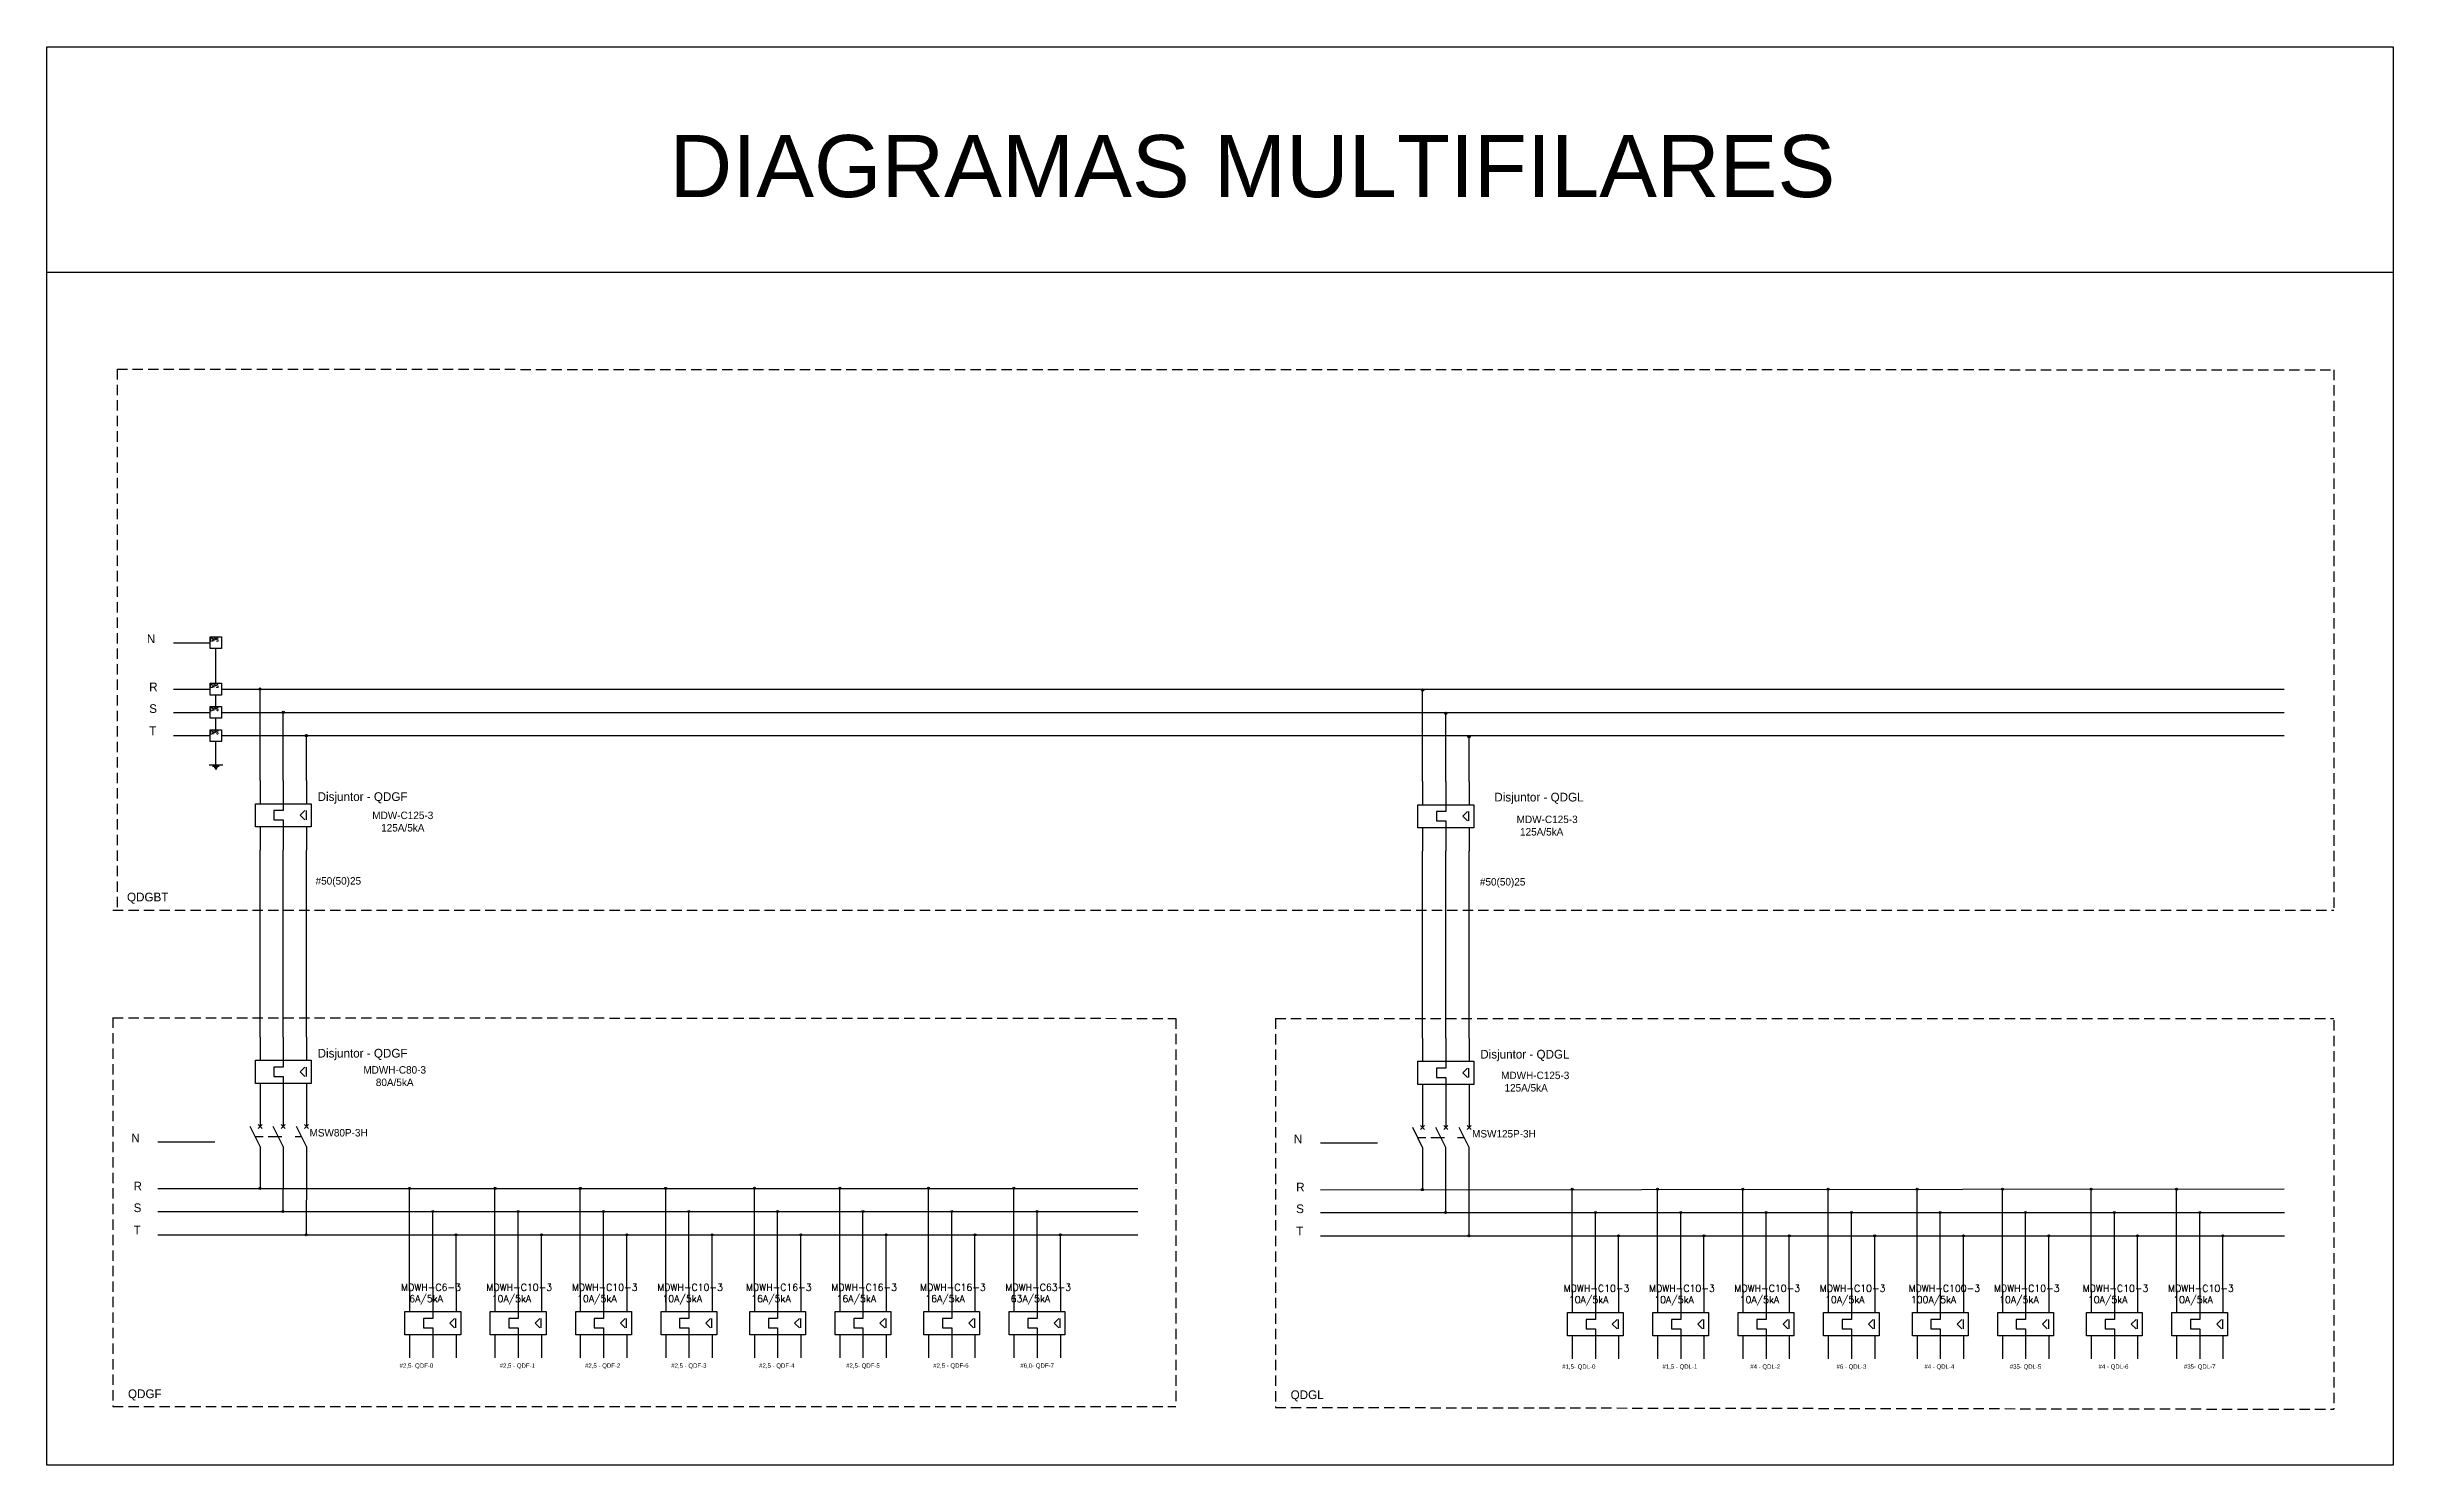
# Model space of a CAD drawing. Extents: x 196 to 487, y -28 to 149.
# Drawn here: x 429.9 to 486.6, y 113.1 to 147.4 of the extents above; entities that cross this region are included whole.
import ezdxf

# ---------------------------------------------------------------- set-up
doc = ezdxf.new("R2010")
doc.units = 0
doc.header["$MEASUREMENT"] = 0
doc.linetypes.add('CONTINU', pattern=[0])
doc.linetypes.add('HIDDEN', pattern=[0.375, 0.25, -0.125])
doc.layers.get('0').update_dxf_attribs({"linetype": 'CONTINUOUS'})
for name, color, linetype in [('DIAGRAMAS', 254, 'CONTINUOUS'), ('TRIFILAR TEXTO', 4, 'CONTINUOUS'), ('UNIFILAR DESENHO', 50, 'CONTINUOUS')]:
    doc.layers.add(name, color=color, linetype=linetype)
doc.layers.add('TRIFILAR DESENHO', color=2, linetype='CONTINUOUS', plot=False)
doc.styles.add('ARIAL', font='arial.ttf')
doc.styles.add('ROMANS', font='romans')
doc.styles.add('STYLE1', font='romans.shx')

msp = doc.modelspace()

# ---------------------------------------------------------------- texts
at = {"layer": 'DIAGRAMAS', "linetype": 'Continuous', "insert": (444.905, 145.284), "char_height": 1.5, "attachment_point": 1, "style": 'ARIAL'}
msp.add_mtext_dynamic_manual_height_columns('DIAGRAMAS MULTIFILARES', width=31.60462, gutter_width=0.4, heights=[0], dxfattribs=at)
at = {"layer": 'TRIFILAR DESENHO', "ltscale": 50}
for s, p in [('N', (432.272, 133.008)), ('R', (432.328, 131.844)), ('T', (432.328, 130.783)), ('S', (432.328, 131.32)), ('N', (431.895, 120.947)), ('N', (459.994, 120.923)), ('R', (431.951, 119.783)), ('R', (460.05, 119.759)), ('S', (431.951, 119.259)), ('S', (460.05, 119.235)), ('T', (431.951, 118.722)), ('T', (460.05, 118.698))]:
    msp.add_text(s, height=0.21, dxfattribs=at).set_placement(p)
at = {"layer": 'TRIFILAR TEXTO', "style": 'STYLE1'}
for p in [(433.755, 133.054), (433.755, 131.932), (433.755, 131.372), (433.755, 130.811)]:
    msp.add_text(' DPS', height=0.0749, dxfattribs=at).set_placement(p)
at = {"layer": 'TRIFILAR TEXTO', "ltscale": 50}
for s, height, p in [('Disjuntor - QDGF', 0.21034, (436.399, 129.193)), ('Disjuntor - QDGL', 0.21034, (464.839, 129.181)), ('QDGBT', 0.2103, (431.792, 126.767)), ('Disjuntor - QDGF', 0.21034, (436.399, 122.993)), ('Disjuntor - QDGL', 0.21034, (464.499, 122.969)), ('MSW80P-3H ', 0.1801, (436.203, 121.086)), ('MSW125P-3H ', 0.18008, (464.302, 121.062)), ('QDGF', 0.2103, (431.816, 114.764)), ('QDGL', 0.2103, (459.916, 114.741))]:
    msp.add_text(s, height=height, dxfattribs=at).set_placement(p)
at = {"layer": 'TRIFILAR TEXTO', "char_height": 0.18041, "attachment_point": 1}
for s, insert in [('\\pxqc;MDW-C125-3\\P125A/5kA', (437.72, 128.936)), ('\\pxqc;MDWH-C80-3\\P80A/5kA', (437.504, 122.786))]:
    msp.add_mtext(s, dxfattribs=dict(at, insert=insert))
at = {"layer": 'TRIFILAR TEXTO', "attachment_point": 1}
for s, insert, char_height, width in [('MDW-C125-3\\P\\pxqc;125A/5kA', (465.379, 128.839), 0.18041, 1.20898), ('#50(50)25', (436.35, 127.353), 0.1804, 1.20898), ('#50(50)25', (464.49, 127.33), 0.1804, 1.20898), ('MDWH-C125-3\\P\\pxqc;125A/5kA', (465.003, 122.653), 0.18041, 1.20898), ('\\A1;#2,5{\\A0;- QDF-0}', (438.38, 115.603), 0.10583, 1.56418), ('\\A1;\\pxqc;#2,5{\\A0; - QDF-1}', (440.443, 115.603), 0.10583, 1.56418), ('\\A1;\\pxqc;#2,5{\\A0; - QDF-2 }', (442.506, 115.603), 0.10583, 1.56418), ('\\A1;\\pxqc; #2,5{\\A0; - QDF-3}', (444.569, 115.603), 0.10583, 1.56418), ('\\A1;\\pxqc;#2,5{\\A0; - QDF-4}', (446.714, 115.603), 0.10583, 1.56418), ('\\A1;\\pxqc; #2,5{\\A0;- QDF-5}', (448.777, 115.603), 0.10583, 1.56418), ('\\A1;\\pxqc;#2,5{\\A0; - QDF-6}', (450.923, 115.604), 0.10583, 1.56418), ('\\A1;\\pxqc; #6,0{\\A0;- QDF-7}', (452.986, 115.604), 0.10583, 1.56418), ('\\A1;#1,5{\\A0;- QDL-0}', (466.479, 115.579), 0.10583, 1.56418), ('\\A1;\\pxqc;#1,5{\\A0; - QDL-1}', (468.542, 115.579), 0.10583, 1.56418), ('\\A1;\\pxqc;#4{\\A0; - QDL-2 }', (470.605, 115.579), 0.10583, 1.56418), ('\\A1;\\pxqc; #6{\\A0; - QDL-3}', (472.668, 115.579), 0.10583, 1.56418), ('\\A1;\\pxqc;#4{\\A0; - QDL-4}', (474.813, 115.579), 0.10583, 1.56418), ('\\A1;\\pxqc; #35{\\A0;- QDL-5}', (476.876, 115.579), 0.10583, 1.56418), ('\\A1;\\pxqc;#4{\\A0; - QDL-6}', (479.022, 115.58), 0.10583, 1.56418), ('\\A1;\\pxqc; #35{\\A0;- QDL-7}', (481.085, 115.58), 0.10583, 1.56418)]:
    msp.add_mtext(s, dxfattribs=dict(at, insert=insert, char_height=char_height, width=width))
at = {"layer": 'TRIFILAR TEXTO', "char_height": 0.1654, "width": 1.20898, "attachment_point": 1, "style": 'ROMANS'}
for s, insert in [('MDWH-C6-3\\P\\pxqc;6A/5kA', (438.416, 117.525)), ('MDWH-C10-3\\P\\pxqc;10A/5kA', (440.479, 117.525)), ('MDWH-C10-3\\P\\pxqc;10A/5kA', (442.543, 117.525)), ('MDWH-C10-3\\P\\pxqc;10A/5kA', (444.606, 117.525)), ('MDWH-C16-3\\P\\pxqc;16A/5kA', (446.751, 117.525)), ('MDWH-C16-3\\P\\pxqc;16A/5kA', (448.814, 117.525)), ('MDWH-C16-3\\P\\pxqc;16A/5kA', (450.96, 117.525)), ('MDWH-C63-3\\P\\pxqc;63A/5kA', (453.023, 117.525)), ('MDWH-C10-3\\P\\pxqc;10A/5kA', (466.515, 117.501)), ('MDWH-C10-3\\P\\pxqc;10A/5kA', (468.579, 117.501)), ('MDWH-C10-3\\P\\pxqc;10A/5kA', (470.642, 117.501)), ('MDWH-C10-3\\P\\pxqc;10A/5kA', (472.705, 117.501)), ('MDWH-C100-3\\P\\pxqc;100A/5kA', (474.85, 117.501)), ('MDWH-C10-3\\P\\pxqc;10A/5kA', (476.913, 117.501)), ('MDWH-C10-3\\P\\pxqc;10A/5kA', (479.059, 117.501)), ('MDWH-C10-3\\P\\pxqc;10A/5kA', (481.122, 117.501))]:
    msp.add_mtext(s, dxfattribs=dict(at, insert=insert))

# ---------------------------------------------------------------- blocks, each defined once
blk = doc.blocks.new('热件触点')
at = {"ltscale": 50}
for p, q in [((-10, 30), (-10, 20)), ((0, 30), (0, 20)), ((10, 30), (10, 20)), ((-4, 17), (-4, 13)), ((0, 17), (-4, 17)), ((-4, 13), (0, 13)), ((0, 20), (0, 17)), ((0, 13), (0, 10)), ((-10, 10), (-10, 0)), ((0, 10), (0, 0)), ((10, 10), (10, 0))]:
    blk.add_line(p, q, dxfattribs=at)
blk.add_lwpolyline([(-12, 20), (12, 20), (12, 10), (-12, 10)], close=True)

# ---------------------------------------------------------------- hatches: boundary and pattern name
at = {"layer": 'TRIFILAR DESENHO', "ltscale": 50}
for points in [[(435.035, 131.895, 1), (434.979, 131.895, 1)], [(463.134, 131.871, 1), (463.078, 131.871, 1)], [(435.596, 131.334, 1), (435.54, 131.334, 1)], [(463.695, 131.31, 1), (463.639, 131.31, 1)], [(436.157, 130.773, 1), (436.101, 130.773, 1)], [(464.256, 130.749, 1), (464.2, 130.749, 1)], [(435.024, 119.833, 1), (434.976, 119.833, 1)], [(438.646, 119.833, 1), (438.598, 119.833, 1)], [(440.709, 119.833, 1), (440.661, 119.833, 1)], [(442.772, 119.833, 1), (442.724, 119.833, 1)], [(444.835, 119.833, 1), (444.787, 119.833, 1)], [(446.981, 119.834, 1), (446.932, 119.834, 1)], [(449.044, 119.834, 1), (448.996, 119.834, 1)], [(451.189, 119.834, 1), (451.141, 119.834, 1)], [(453.252, 119.834, 1), (453.204, 119.834, 1)], [(463.123, 119.801, 1), (463.075, 119.801, 1)], [(466.745, 119.81, 1), (466.697, 119.81, 1)], [(468.808, 119.81, 1), (468.76, 119.81, 1)], [(470.871, 119.81, 1), (470.823, 119.81, 1)], [(472.934, 119.81, 1), (472.886, 119.81, 1)], [(475.08, 119.81, 1), (475.032, 119.81, 1)], [(477.143, 119.81, 1), (477.095, 119.81, 1)], [(479.288, 119.81, 1), (479.24, 119.81, 1)], [(481.351, 119.81, 1), (481.303, 119.81, 1)], [(435.584, 119.272, 1), (435.536, 119.272, 1)], [(439.207, 119.272, 1), (439.159, 119.272, 1)], [(441.27, 119.272, 1), (441.222, 119.272, 1)], [(443.333, 119.272, 1), (443.285, 119.272, 1)], [(445.396, 119.272, 1), (445.348, 119.272, 1)], [(447.541, 119.272, 1), (447.493, 119.272, 1)], [(449.604, 119.272, 1), (449.556, 119.272, 1)], [(451.75, 119.273, 1), (451.702, 119.273, 1)], [(453.813, 119.273, 1), (453.765, 119.273, 1)], [(463.684, 119.249, 1), (463.635, 119.249, 1)], [(467.306, 119.249, 1), (467.258, 119.249, 1)], [(469.369, 119.249, 1), (469.321, 119.249, 1)], [(471.432, 119.249, 1), (471.384, 119.249, 1)], [(473.495, 119.249, 1), (473.447, 119.249, 1)], [(475.64, 119.249, 1), (475.592, 119.249, 1)], [(477.704, 119.249, 1), (477.655, 119.249, 1)], [(479.849, 119.249, 1), (479.801, 119.249, 1)], [(481.912, 119.249, 1), (481.864, 119.249, 1)], [(436.145, 118.712, 1), (436.097, 118.712, 1)], [(439.768, 118.712, 1), (439.72, 118.712, 1)], [(441.831, 118.712, 1), (441.783, 118.712, 1)], [(443.894, 118.712, 1), (443.846, 118.712, 1)], [(445.957, 118.712, 1), (445.909, 118.712, 1)], [(448.102, 118.712, 1), (448.054, 118.712, 1)], [(450.165, 118.712, 1), (450.117, 118.712, 1)], [(452.311, 118.712, 1), (452.263, 118.712, 1)], [(454.374, 118.712, 1), (454.326, 118.712, 1)], [(464.244, 118.688, 1), (464.196, 118.688, 1)], [(467.867, 118.688, 1), (467.819, 118.688, 1)], [(469.93, 118.688, 1), (469.882, 118.688, 1)], [(471.993, 118.688, 1), (471.945, 118.688, 1)], [(474.056, 118.688, 1), (474.008, 118.688, 1)], [(476.201, 118.688, 1), (476.153, 118.688, 1)], [(478.264, 118.688, 1), (478.216, 118.688, 1)], [(480.41, 118.688, 1), (480.362, 118.688, 1)], [(482.473, 118.688, 1), (482.425, 118.688, 1)]]:
    msp.add_hatch(color=256, dxfattribs=at).paths.add_polyline_path(points)

# ---------------------------------------------------------------- linework, layer by layer
at = {"layer": 'DIAGRAMAS', "linetype": 'Continuous'}
msp.add_line((429.856, 141.97), (486.561, 141.97), dxfattribs=at)
msp.add_lwpolyline([(429.856, 147.413), (486.561, 147.413), (486.561, 113.147), (429.856, 113.147)], close=True, dxfattribs=at)
at = {"layer": 'TRIFILAR DESENHO', "linetype": 'HIDDEN'}
for p, q in [((431.552, 139.625), (431.551, 126.558)), ((431.551, 139.625), (485.129, 139.613)), ((485.129, 139.613), (485.128, 126.558)), ((431.45, 126.558), (485.128, 126.554)), ((431.45, 123.959), (431.45, 114.564)), ((431.45, 123.957), (457.141, 123.94)), ((457.141, 123.94), (457.141, 114.564)), ((459.549, 123.936), (459.549, 114.54)), ((459.549, 123.934), (485.129, 123.934)), ((485.129, 123.894), (485.129, 114.496)), ((431.45, 114.564), (457.141, 114.564)), ((459.549, 114.54), (485.129, 114.496))]:
    msp.add_line(p, q, dxfattribs=at)
at = {"layer": 'TRIFILAR DESENHO', "ltscale": 50}
for p, q in [((432.913, 133.017), (433.801, 133.017)), ((432.913, 131.895), (433.801, 131.895)), ((434.079, 131.895), (483.932, 131.895)), ((432.913, 131.334), (433.801, 131.334)), ((434.079, 131.334), (483.932, 131.334)), ((432.913, 130.773), (433.801, 130.773)), ((434.079, 130.773), (483.932, 130.773)), ((432.536, 120.955), (433.918, 120.955)), ((460.635, 120.931), (462.017, 120.931)), ((432.536, 119.833), (456.22, 119.833)), ((460.635, 119.798), (483.932, 119.821)), ((432.536, 119.272), (456.22, 119.272)), ((460.635, 119.249), (483.933, 119.248)), ((432.536, 118.712), (456.22, 118.712)), ((460.635, 118.688), (483.933, 118.688))]:
    msp.add_line(p, q, dxfattribs=at)
at = {"layer": 'TRIFILAR DESENHO', "linetype": 'CONTINU'}
for p, q in [((433.94, 132.036), (433.94, 132.875)), ((433.94, 131.475), (433.94, 131.753)), ((433.94, 130.914), (433.94, 131.192)), ((433.94, 130.068), (433.94, 130.632)), ((435.977, 128.848), (436.092, 128.96)), ((435.977, 128.848), (436.092, 128.736)), ((436.126, 128.736), (436.126, 128.96)), ((464.076, 128.824), (464.191, 128.936)), ((464.076, 128.824), (464.191, 128.712)), ((464.225, 128.712), (464.225, 128.936)), ((435.977, 122.648), (436.092, 122.76)), ((435.977, 122.648), (436.092, 122.535)), ((436.126, 122.535), (436.126, 122.76)), ((464.076, 122.624), (464.191, 122.736)), ((464.076, 122.624), (464.191, 122.512)), ((464.225, 122.512), (464.225, 122.736)), ((435.007, 120.366), (435.007, 119.833)), ((435.568, 120.366), (435.56, 119.272)), ((436.129, 120.366), (436.121, 118.736)), ((439.592, 116.575), (439.707, 116.687)), ((439.592, 116.575), (439.707, 116.463)), ((439.741, 116.463), (439.741, 116.687)), ((441.655, 116.575), (441.77, 116.687)), ((441.655, 116.575), (441.77, 116.463)), ((441.804, 116.463), (441.804, 116.687)), ((443.718, 116.575), (443.833, 116.687)), ((443.718, 116.575), (443.833, 116.463)), ((443.867, 116.463), (443.867, 116.687)), ((445.782, 116.575), (445.896, 116.687)), ((445.782, 116.575), (445.896, 116.463)), ((445.93, 116.463), (445.93, 116.687)), ((447.927, 116.575), (448.042, 116.687)), ((447.927, 116.575), (448.042, 116.463)), ((448.076, 116.463), (448.076, 116.687)), ((449.99, 116.575), (450.105, 116.687)), ((449.99, 116.575), (450.105, 116.463)), ((450.139, 116.463), (450.139, 116.687)), ((452.136, 116.576), (452.25, 116.688)), ((452.136, 116.576), (452.25, 116.463)), ((452.285, 116.463), (452.285, 116.688)), ((454.199, 116.576), (454.313, 116.688)), ((454.199, 116.576), (454.313, 116.463)), ((454.348, 116.463), (454.348, 116.688)), ((467.691, 116.551), (467.806, 116.664)), ((467.691, 116.551), (467.806, 116.439)), ((467.84, 116.439), (467.84, 116.664)), ((469.754, 116.551), (469.869, 116.664)), ((469.754, 116.551), (469.869, 116.439)), ((469.903, 116.439), (469.903, 116.664)), ((471.817, 116.551), (471.932, 116.664)), ((471.817, 116.551), (471.932, 116.439)), ((471.966, 116.439), (471.966, 116.664)), ((473.881, 116.551), (473.995, 116.664)), ((473.881, 116.551), (473.995, 116.439)), ((474.03, 116.439), (474.03, 116.664)), ((476.026, 116.551), (476.141, 116.664)), ((476.026, 116.551), (476.141, 116.439)), ((476.175, 116.439), (476.175, 116.664)), ((478.089, 116.551), (478.204, 116.664)), ((478.089, 116.551), (478.204, 116.439)), ((478.238, 116.439), (478.238, 116.664)), ((480.235, 116.552), (480.349, 116.664)), ((480.235, 116.552), (480.349, 116.44)), ((480.384, 116.44), (480.384, 116.664)), ((482.298, 116.552), (482.412, 116.664)), ((482.298, 116.552), (482.412, 116.44)), ((482.447, 116.44), (482.447, 116.664))]:
    msp.add_line(p, q, dxfattribs=at)
at = {"layer": 'TRIFILAR DESENHO'}
for p, q in [((435.007, 129.689), (435.007, 131.895)), ((463.106, 129.665), (463.106, 131.871)), ((435.568, 129.689), (435.568, 131.334)), ((463.667, 129.665), (463.667, 131.31)), ((436.129, 129.689), (436.129, 130.773)), ((464.228, 129.665), (464.228, 130.749)), ((435.007, 123.489), (435.007, 128.006)), ((435.568, 123.489), (435.568, 128.006)), ((436.129, 123.489), (436.129, 128.006)), ((463.106, 123.465), (463.106, 127.982)), ((463.667, 123.465), (463.667, 127.982)), ((464.228, 123.465), (464.228, 127.982)), ((434.959, 121.374), (435.055, 121.278)), ((435.055, 121.374), (434.959, 121.278)), ((435.007, 121.806), (435.007, 121.326)), ((435.52, 121.374), (435.616, 121.278)), ((435.616, 121.374), (435.52, 121.278)), ((435.568, 121.806), (435.568, 121.326)), ((436.081, 121.374), (436.177, 121.278)), ((436.177, 121.374), (436.081, 121.278)), ((436.129, 121.806), (436.129, 121.326)), ((463.058, 121.35), (463.154, 121.254)), ((463.154, 121.35), (463.058, 121.254)), ((463.106, 121.782), (463.106, 121.302)), ((463.619, 121.35), (463.715, 121.254)), ((463.715, 121.35), (463.619, 121.254)), ((463.667, 121.782), (463.667, 121.302)), ((464.18, 121.35), (464.276, 121.254)), ((464.276, 121.35), (464.18, 121.254)), ((464.228, 121.782), (464.228, 121.302)), ((435.007, 120.846), (434.767, 121.326)), ((434.887, 121.086), (435.085, 121.086)), ((435.007, 120.846), (435.007, 120.366)), ((435.202, 121.086), (435.537, 121.086)), ((435.568, 120.846), (435.328, 121.326)), ((435.568, 120.846), (435.568, 120.366)), ((435.852, 121.086), (436.009, 121.086)), ((436.129, 120.846), (435.889, 121.326)), ((436.129, 120.846), (436.129, 120.366)), ((463.106, 120.822), (462.866, 121.302)), ((462.986, 121.062), (463.184, 121.062)), ((463.099, 120.817), (463.099, 119.801)), ((463.302, 121.062), (463.636, 121.062)), ((463.667, 120.822), (463.427, 121.302)), ((463.66, 120.817), (463.66, 119.249)), ((463.951, 121.062), (464.108, 121.062)), ((464.228, 120.822), (463.988, 121.302)), ((464.22, 120.817), (464.22, 118.688)), ((438.622, 117.417), (438.622, 119.833)), ((440.685, 117.417), (440.685, 119.833)), ((442.748, 117.417), (442.748, 119.833)), ((444.811, 117.417), (444.811, 119.833)), ((446.956, 117.417), (446.956, 119.833)), ((449.02, 117.417), (449.02, 119.833)), ((451.165, 117.417), (451.165, 119.834)), ((453.228, 117.417), (453.228, 119.834)), ((466.721, 117.393), (466.721, 119.81)), ((468.784, 117.393), (468.784, 119.81)), ((470.847, 117.393), (470.847, 119.81)), ((472.91, 117.393), (472.91, 119.81)), ((475.056, 117.393), (475.056, 119.81)), ((477.119, 117.393), (477.119, 119.81)), ((479.264, 117.393), (479.264, 119.81)), ((481.327, 117.393), (481.327, 119.81)), ((439.183, 117.417), (439.183, 119.272)), ((441.246, 117.417), (441.246, 119.272)), ((443.309, 117.417), (443.309, 119.272)), ((445.372, 117.417), (445.372, 119.272)), ((447.517, 117.417), (447.517, 119.272)), ((449.58, 117.417), (449.58, 119.272)), ((451.726, 117.417), (451.726, 119.273)), ((453.789, 117.417), (453.789, 119.273)), ((467.282, 117.393), (467.282, 119.249)), ((469.345, 117.393), (469.345, 119.248)), ((471.408, 117.393), (471.408, 119.249)), ((473.471, 117.393), (473.471, 119.249)), ((475.616, 117.393), (475.616, 119.249)), ((477.679, 117.393), (477.679, 119.249)), ((479.825, 117.393), (479.825, 119.249)), ((481.888, 117.393), (481.888, 119.249)), ((439.183, 117.417), (439.183, 118.712)), ((439.744, 117.417), (439.744, 118.712)), ((441.807, 117.417), (441.807, 118.712)), ((443.309, 117.417), (443.309, 118.712)), ((443.87, 117.417), (443.87, 118.712)), ((445.372, 117.417), (445.372, 118.712)), ((445.933, 117.417), (445.933, 118.712)), ((447.517, 117.417), (447.517, 118.712)), ((448.078, 117.417), (448.078, 118.712)), ((449.58, 117.417), (449.58, 118.712)), ((450.141, 117.417), (450.141, 118.712)), ((451.726, 117.417), (451.726, 118.712)), ((452.287, 117.417), (452.287, 118.712)), ((453.789, 117.417), (453.789, 118.712)), ((454.35, 117.417), (454.35, 118.712)), ((467.282, 117.393), (467.282, 118.688)), ((467.843, 117.393), (467.843, 118.688)), ((469.906, 117.393), (469.906, 118.688)), ((471.408, 117.393), (471.408, 118.688)), ((471.969, 117.393), (471.969, 118.688)), ((473.471, 117.393), (473.471, 118.688)), ((474.032, 117.393), (474.032, 118.688)), ((475.616, 117.393), (475.616, 118.688)), ((476.177, 117.393), (476.177, 118.688)), ((477.679, 117.393), (477.679, 118.688)), ((478.24, 117.393), (478.24, 118.688)), ((479.825, 117.393), (479.825, 118.688)), ((480.386, 117.393), (480.386, 118.688)), ((481.888, 117.393), (481.888, 118.688)), ((482.449, 117.393), (482.449, 118.688))]:
    msp.add_line(p, q, dxfattribs=at)
at = {"layer": 'TRIFILAR DESENHO', "ltscale": 50}
for centre, radius in [((435.007, 131.895), 0.028), ((463.106, 131.871), 0.028), ((435.568, 131.334), 0.028), ((463.667, 131.31), 0.028), ((436.129, 130.773), 0.028), ((464.228, 130.749), 0.028), ((435, 119.833), 0.024), ((438.622, 119.833), 0.024), ((440.685, 119.833), 0.024), ((442.748, 119.833), 0.024), ((444.811, 119.833), 0.024), ((446.956, 119.834), 0.024), ((449.02, 119.834), 0.024), ((451.165, 119.834), 0.024), ((453.228, 119.834), 0.024), ((463.099, 119.801), 0.024), ((466.721, 119.81), 0.024), ((468.784, 119.81), 0.024), ((470.847, 119.81), 0.024), ((472.91, 119.81), 0.024), ((475.056, 119.81), 0.024), ((477.119, 119.81), 0.024), ((479.264, 119.81), 0.024), ((481.327, 119.81), 0.024), ((435.56, 119.272), 0.024), ((439.183, 119.272), 0.024), ((441.246, 119.272), 0.024), ((443.309, 119.272), 0.024), ((445.372, 119.272), 0.024), ((447.517, 119.272), 0.024), ((449.58, 119.272), 0.024), ((451.726, 119.273), 0.024), ((453.789, 119.273), 0.024), ((463.66, 119.249), 0.024), ((467.282, 119.249), 0.024), ((469.345, 119.249), 0.024), ((471.408, 119.249), 0.024), ((473.471, 119.249), 0.024), ((475.616, 119.249), 0.024), ((477.679, 119.249), 0.024), ((479.825, 119.249), 0.024), ((481.888, 119.249), 0.024), ((436.121, 118.712), 0.024), ((439.744, 118.712), 0.024), ((441.807, 118.712), 0.024), ((443.87, 118.712), 0.024), ((445.933, 118.712), 0.024), ((448.078, 118.712), 0.024), ((450.141, 118.712), 0.024), ((452.287, 118.712), 0.024), ((454.35, 118.712), 0.024), ((464.22, 118.688), 0.024), ((467.843, 118.688), 0.024), ((469.906, 118.688), 0.024), ((471.969, 118.688), 0.024), ((474.032, 118.688), 0.024), ((476.177, 118.688), 0.024), ((478.24, 118.688), 0.024), ((480.386, 118.688), 0.024), ((482.449, 118.688), 0.024)]:
    msp.add_circle(centre, radius, dxfattribs=at)
at = {"layer": 'TRIFILAR TEXTO'}
for points in [[(433.801, 133.158), (434.079, 133.158), (434.079, 132.875), (433.801, 132.875)], [(433.801, 132.036), (434.079, 132.036), (434.079, 131.753), (433.801, 131.753)], [(433.801, 131.475), (434.079, 131.475), (434.079, 131.192), (433.801, 131.192)], [(433.801, 130.914), (434.079, 130.914), (434.079, 130.632), (433.801, 130.632)]]:
    msp.add_lwpolyline(points, close=True, dxfattribs=at)
at = {"layer": 'UNIFILAR DESENHO'}
for p, q in [((433.775, 130.068), (434.105, 130.068)), ((433.858, 130.035), (434.022, 130.035)), ((433.899, 130.002), (433.981, 130.002)), ((433.919, 129.969), (433.961, 129.969))]:
    msp.add_line(p, q, dxfattribs=at)

# ---------------------------------------------------------------- block references
at = {"layer": 'TRIFILAR DESENHO', "ltscale": 50, "xscale": 0.05609151393711315, "yscale": 0.05609151393711315, "zscale": 0.05609151393711315}
for p in [(435.568, 128.006), (463.667, 127.982), (435.568, 121.806), (463.667, 121.782), (439.183, 115.734), (441.246, 115.734), (443.309, 115.734), (445.372, 115.734), (447.517, 115.734), (449.58, 115.734), (451.726, 115.734), (453.789, 115.734), (467.282, 115.71), (469.345, 115.71), (471.408, 115.71), (473.471, 115.71), (475.616, 115.71), (477.679, 115.71), (479.825, 115.71), (481.888, 115.71)]:
    msp.add_blockref('热件触点', p, dxfattribs=at)

msp.set_redraw_order([(e.dxf.handle, doc.entitydb.next_handle()) for e in msp.query("TEXT MTEXT ATTDEF DIMENSION ARC_DIMENSION")])  # texts and dimensions are drawn at this point

doc.saveas('drawing.dxf')
